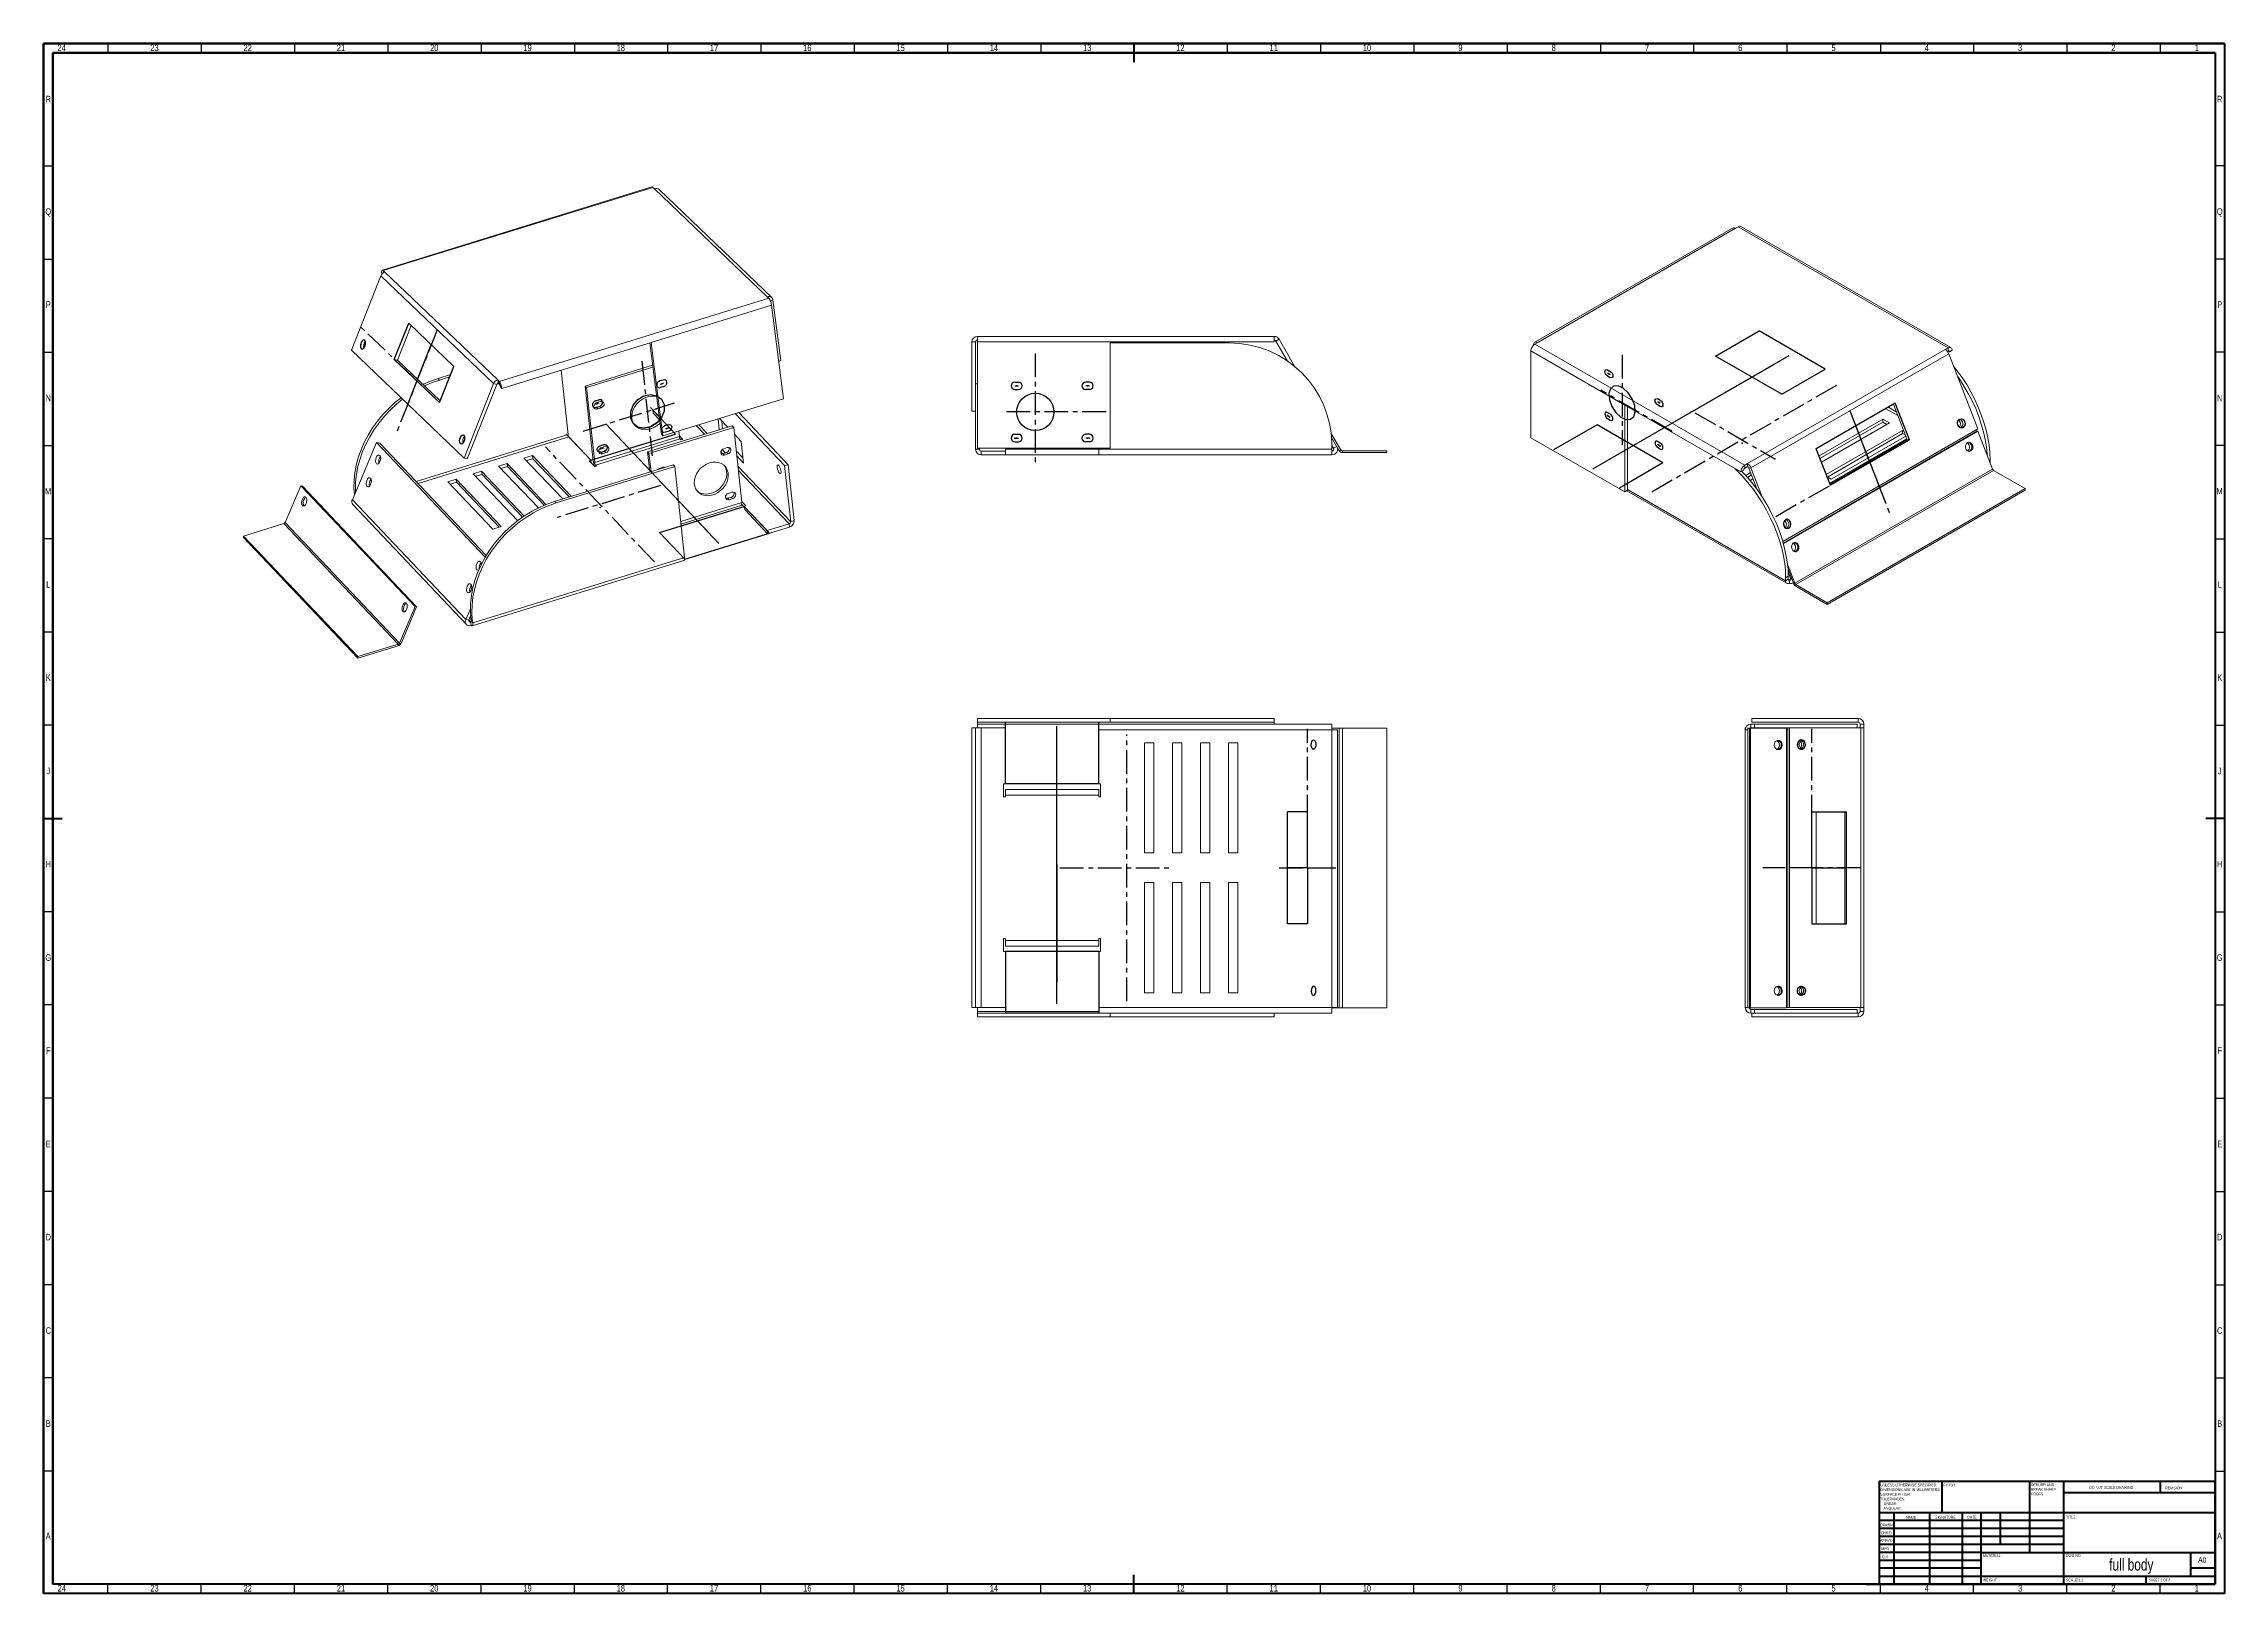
# Model space of a CAD drawing. Header units: millimetres. Extents: x 15 to 1184, y 5 to 836.
import ezdxf

# ---------------------------------------------------------------- set-up
doc = ezdxf.new("R2010")
doc.units = ezdxf.units.MM
doc.header["$PDSIZE"] = -1
doc.linetypes.add('CENTERX2', pattern=[20.32, 12.7, -2.54, 2.54, -2.54])
doc.styles.add('SLDTEXTSTYLE0', font='TXT', dxfattribs={"width": 0.75})
doc.styles.add('SLDTEXTSTYLE1', font='TXT', dxfattribs={"width": 0.686449})
doc.styles.add('SLDTEXTSTYLE2', font='TXT', dxfattribs={"width": 0.6875})

msp = doc.modelspace()

# ---------------------------------------------------------------- texts
at = {"color": 7, "linetype": 'Continuous', "lineweight": 0}
for s, insert, char_height, attachment_point, style in [('24', (24.7, 835.5), 3.5, 2, 'SLDTEXTSTYLE0'), ('23', (74.4, 835.5), 3.5, 2, 'SLDTEXTSTYLE0'), ('22', (124.4, 835.5), 3.5, 2, 'SLDTEXTSTYLE0'), ('21', (174.4, 835.5), 3.5, 2, 'SLDTEXTSTYLE0'), ('20', (224.4, 835.5), 3.5, 2, 'SLDTEXTSTYLE0'), ('19', (274.4, 835.5), 3.5, 2, 'SLDTEXTSTYLE0'), ('18', (324.4, 835.5), 3.5, 2, 'SLDTEXTSTYLE0'), ('17', (374.4, 835.5), 3.5, 2, 'SLDTEXTSTYLE0'), ('16', (424.4, 835.5), 3.5, 2, 'SLDTEXTSTYLE0'), ('15', (474.4, 835.5), 3.5, 2, 'SLDTEXTSTYLE0'), ('14', (524.4, 835.5), 3.5, 2, 'SLDTEXTSTYLE0'), ('13', (574.4, 835.5), 3.5, 2, 'SLDTEXTSTYLE0'), ('12', (624.4, 835.5), 3.5, 2, 'SLDTEXTSTYLE0'), ('11', (674.4, 835.5), 3.5, 2, 'SLDTEXTSTYLE0'), ('10', (724.4, 835.5), 3.5, 2, 'SLDTEXTSTYLE0'), ('9', (774.5, 835.5), 3.5, 2, 'SLDTEXTSTYLE0'), ('8', (824.5, 835.5), 3.5, 2, 'SLDTEXTSTYLE0'), ('7', (874.5, 835.5), 3.5, 2, 'SLDTEXTSTYLE0'), ('6', (924.5, 835.5), 3.5, 2, 'SLDTEXTSTYLE0'), ('5', (974.5, 835.5), 3.5, 2, 'SLDTEXTSTYLE0'), ('4', (1024.5, 835.5), 3.5, 2, 'SLDTEXTSTYLE0'), ('3', (1074.5, 835.5), 3.5, 2, 'SLDTEXTSTYLE0'), ('2', (1124.5, 835.5), 3.5, 2, 'SLDTEXTSTYLE0'), ('1', (1169.2, 835.5), 3.5, 2, 'SLDTEXTSTYLE0'), ('R', (17.5, 808), 3.5, 2, 'SLDTEXTSTYLE0'), ('R', (1181.5, 808), 3.5, 2, 'SLDTEXTSTYLE0'), ('Q', (17.5, 747.7), 3.5, 2, 'SLDTEXTSTYLE0'), ('Q', (1181.5, 747.7), 3.5, 2, 'SLDTEXTSTYLE0'), ('P', (17.5, 697.8), 3.5, 2, 'SLDTEXTSTYLE0'), ('P', (1181.5, 697.8), 3.5, 2, 'SLDTEXTSTYLE0'), ('N', (17.5, 647.7), 3.5, 2, 'SLDTEXTSTYLE0'), ('N', (1181.5, 647.7), 3.5, 2, 'SLDTEXTSTYLE0'), ('M', (17.4, 597.8), 3.5, 2, 'SLDTEXTSTYLE0'), ('M', (1181.4, 597.8), 3.5, 2, 'SLDTEXTSTYLE0'), ('L', (17.5, 547.7), 3.5, 2, 'SLDTEXTSTYLE0'), ('L', (1181.5, 547.7), 3.5, 2, 'SLDTEXTSTYLE0'), ('K', (17.5, 497.8), 3.5, 2, 'SLDTEXTSTYLE0'), ('K', (1181.5, 497.8), 3.5, 2, 'SLDTEXTSTYLE0'), ('J', (17.5, 447.7), 3.5, 2, 'SLDTEXTSTYLE0'), ('J', (1181.5, 447.7), 3.5, 2, 'SLDTEXTSTYLE0'), ('H', (17.5, 397.8), 3.5, 2, 'SLDTEXTSTYLE0'), ('H', (1181.5, 397.8), 3.5, 2, 'SLDTEXTSTYLE0'), ('G', (17.5, 347.7), 3.5, 2, 'SLDTEXTSTYLE0'), ('G', (1181.5, 347.7), 3.5, 2, 'SLDTEXTSTYLE0'), ('F', (17.5, 297.8), 3.5, 2, 'SLDTEXTSTYLE0'), ('F', (1181.5, 297.8), 3.5, 2, 'SLDTEXTSTYLE0'), ('E', (17.5, 247.7), 3.5, 2, 'SLDTEXTSTYLE0'), ('E', (1181.5, 247.7), 3.5, 2, 'SLDTEXTSTYLE0'), ('D', (17.5, 197.8), 3.5, 2, 'SLDTEXTSTYLE0'), ('D', (1181.5, 197.8), 3.5, 2, 'SLDTEXTSTYLE0'), ('C', (17.5, 147.7), 3.5, 2, 'SLDTEXTSTYLE0'), ('C', (1181.5, 147.7), 3.5, 2, 'SLDTEXTSTYLE0'), ('B', (17.5, 97.8), 3.5, 2, 'SLDTEXTSTYLE0'), ('B', (1181.5, 97.8), 3.5, 2, 'SLDTEXTSTYLE0'), ('FINISH:', (1033.4, 63.9), 1.5, 1, 'SLDTEXTSTYLE0'), ('DO NOT SCALE DRAWING', (1111.6, 62.5), 1.5, 1, 'SLDTEXTSTYLE0'), ('REVISION', (1152.3, 62.3), 1.5, 1, 'SLDTEXTSTYLE0'), ('A', (17.4, 37.5), 3.5, 2, 'SLDTEXTSTYLE0'), ('DRAWN', (999.6, 42.4), 1.5, 1, 'SLDTEXTSTYLE1'), ("CHK'D", (999.9, 38.2), 1.5, 1, 'SLDTEXTSTYLE0'), ('NAME', (1013.3, 46.5), 1.5, 1, 'SLDTEXTSTYLE0'), ('SIGNATURE', (1029, 46.6), 1.5, 1, 'SLDTEXTSTYLE0'), ('DATE', (1046.2, 46.6), 1.5, 1, 'SLDTEXTSTYLE0'), ('TITLE:', (1099.1, 46.6), 1.5, 1, 'SLDTEXTSTYLE0'), ('A', (1181.4, 37.5), 3.5, 2, 'SLDTEXTSTYLE0'), ("APPV'D", (999.4, 34.1), 1.5, 1, 'SLDTEXTSTYLE0'), ('MFG', (1000.1, 29.7), 1.5, 1, 'SLDTEXTSTYLE0'), ('Q.A', (1000.5, 25.5), 1.5, 1, 'SLDTEXTSTYLE0'), ('MATERIAL:', (1054.6, 26), 1.5, 1, 'SLDTEXTSTYLE0'), ('DWG NO.', (1099, 26), 1.5, 1, 'SLDTEXTSTYLE0'), ('full body', (1134.1, 23.6), 6.35, 2, 'SLDTEXTSTYLE0'), ('A0', (1169.9, 24.4), 2.91, 1, 'SLDTEXTSTYLE0'), ('WEIGHT:', (1054.6, 12.9), 1.5, 1, 'SLDTEXTSTYLE0'), ('SCALE:1:1', (1099.1, 12.9), 1.5, 1, 'SLDTEXTSTYLE0'), ('SHEET 1 OF 4', (1143.5, 12.9), 1.5, 1, 'SLDTEXTSTYLE2'), ('24', (24.7, 9.5), 3.5, 2, 'SLDTEXTSTYLE0'), ('23', (74.4, 9.5), 3.5, 2, 'SLDTEXTSTYLE0'), ('22', (124.4, 9.5), 3.5, 2, 'SLDTEXTSTYLE0'), ('21', (174.4, 9.5), 3.5, 2, 'SLDTEXTSTYLE0'), ('20', (224.4, 9.5), 3.5, 2, 'SLDTEXTSTYLE0'), ('19', (274.4, 9.5), 3.5, 2, 'SLDTEXTSTYLE0'), ('18', (324.4, 9.5), 3.5, 2, 'SLDTEXTSTYLE0'), ('17', (374.4, 9.5), 3.5, 2, 'SLDTEXTSTYLE0'), ('16', (424.4, 9.5), 3.5, 2, 'SLDTEXTSTYLE0'), ('15', (474.4, 9.5), 3.5, 2, 'SLDTEXTSTYLE0'), ('14', (524.4, 9.5), 3.5, 2, 'SLDTEXTSTYLE0'), ('13', (574.4, 9.5), 3.5, 2, 'SLDTEXTSTYLE0'), ('12', (624.4, 9.5), 3.5, 2, 'SLDTEXTSTYLE0'), ('11', (674.4, 9.5), 3.5, 2, 'SLDTEXTSTYLE0'), ('10', (724.4, 9.5), 3.5, 2, 'SLDTEXTSTYLE0'), ('9', (774.5, 9.5), 3.5, 2, 'SLDTEXTSTYLE0'), ('8', (824.5, 9.5), 3.5, 2, 'SLDTEXTSTYLE0'), ('7', (874.5, 9.5), 3.5, 2, 'SLDTEXTSTYLE0'), ('6', (924.5, 9.5), 3.5, 2, 'SLDTEXTSTYLE0'), ('5', (974.5, 9.5), 3.5, 2, 'SLDTEXTSTYLE0'), ('4', (1024.5, 9.5), 3.5, 2, 'SLDTEXTSTYLE0'), ('3', (1074.5, 9.5), 3.5, 2, 'SLDTEXTSTYLE0'), ('2', (1124.5, 9.5), 3.5, 2, 'SLDTEXTSTYLE0'), ('1', (1169.2, 9.5), 3.5, 2, 'SLDTEXTSTYLE0')]:
    msp.add_mtext(s, dxfattribs=dict(at, insert=insert, char_height=char_height, attachment_point=attachment_point, style=style))

# ---------------------------------------------------------------- blocks, each defined once
blk = doc.blocks.new('SW_NOTE_0')
at = {"color": 0, "linetype": 'Continuous', "lineweight": 0, "char_height": 1.5, "attachment_point": 1, "style": 'SLDTEXTSTYLE0'}
for s, insert in [('UNLESS OTHERWISE SPECIFIED:', (0, 1.9)), ('TOLERANCES:', (0, -5.6)), ('DIMENSIONS ARE IN MILLIMETERS', (0, -0.6)), ('SURFACE FINISH:', (0, -3.1)), ('ANGULAR:', (1.7, -10.6)), ('LINEAR:', (1.7, -8.1))]:
    blk.add_mtext(s, dxfattribs=dict(at, insert=insert))
blk = doc.blocks.new('SW_NOTE_1')
at = {"color": 0, "linetype": 'Continuous', "lineweight": 0, "char_height": 1.5, "attachment_point": 1, "style": 'SLDTEXTSTYLE0'}
for s, insert in [('DEBURR AND', (0, 1.9)), ('BREAK SHARP', (0, -0.6)), ('EDGES', (0, -3.1))]:
    blk.add_mtext(s, dxfattribs=dict(at, insert=insert))

# ---------------------------------------------------------------- linework, layer by layer
at = {"color": 7, "linetype": 'Continuous', "lineweight": 60}
for p, q in [((15, 836), (1184, 836)), ((15, 5), (15, 836)), ((15, 836), (15, 5)), ((1184, 836), (15, 836)), ((20, 831), (1179, 831)), ((20, 10), (20, 831)), ((20, 831), (20, 10)), ((1179, 831), (20, 831)), ((599.5, 836), (599.5, 826)), ((599.5, 836), (599.5, 826)), ((1179, 831), (1179, 10)), ((1184, 836), (1184, 5)), ((15, 420.5), (25, 420.5)), ((15, 420.5), (25, 420.5)), ((1184, 420.5), (1174, 420.5)), ((1179, 10), (1179, 65.2)), ((1179, 65.2), (1179, 10)), ((599.5, 5), (599.5, 15)), ((1184, 5), (15, 5)), ((1179, 10), (20, 10)), ((991.8, 10), (1179, 10))]:
    msp.add_line(p, q, dxfattribs=at)
at = {"color": 7, "linetype": 'Continuous', "lineweight": 30}
for p, q in [((49.5, 836), (49.5, 831)), ((99.5, 836), (99.5, 831)), ((149.5, 836), (149.5, 831)), ((199.5, 836), (199.5, 831)), ((249.5, 836), (249.5, 831)), ((299.5, 836), (299.5, 831)), ((349.5, 836), (349.5, 831)), ((399.5, 836), (399.5, 831)), ((449.5, 836), (449.5, 831)), ((499.5, 836), (499.5, 831)), ((549.5, 836), (549.5, 831)), ((649.5, 836), (649.5, 831)), ((699.5, 836), (699.5, 831)), ((749.5, 836), (749.5, 831)), ((799.5, 836), (799.5, 831)), ((849.5, 836), (849.5, 831)), ((899.5, 836), (899.5, 831)), ((949.5, 836), (949.5, 831)), ((999.6, 836), (999.6, 831)), ((1049.5, 836), (1049.5, 831)), ((1099.5, 836), (1099.5, 831)), ((1149.5, 836), (1149.5, 831)), ((15, 770.5), (20, 770.5)), ((1184, 770.5), (1179, 770.5)), ((15, 720.5), (20, 720.5)), ((1184, 720.5), (1179, 720.5)), ((15, 670.5), (20, 670.5)), ((1184, 670.5), (1179, 670.5)), ((15, 620.5), (20, 620.5)), ((1184, 620.5), (1179, 620.5)), ((20, 570.5), (15, 570.5)), ((1179, 570.5), (1184, 570.5)), ((20, 520.5), (15, 520.5)), ((1179, 520.5), (1184, 520.5)), ((20, 470.5), (15, 470.5)), ((1179, 470.5), (1184, 470.5)), ((20, 370.5), (15, 370.5)), ((1179, 370.5), (1184, 370.5)), ((20, 320.5), (15, 320.5)), ((1179, 320.5), (1184, 320.5)), ((20, 270.5), (15, 270.5)), ((1179, 270.5), (1184, 270.5)), ((20, 220.5), (15, 220.5)), ((1179, 220.5), (1184, 220.5)), ((20, 170.5), (15, 170.5)), ((1179, 170.5), (1184, 170.5)), ((20, 120.5), (15, 120.5)), ((1179, 120.5), (1184, 120.5)), ((20, 70.5), (15, 70.5)), ((1179, 70.5), (1184, 70.5)), ((49.5, 5), (49.5, 10)), ((99.5, 5), (99.5, 10)), ((149.5, 5), (149.5, 10)), ((199.5, 5), (199.5, 10)), ((249.5, 5), (249.5, 10)), ((299.5, 5), (299.5, 10)), ((349.5, 5), (349.5, 10)), ((399.5, 5), (399.5, 10)), ((449.5, 5), (449.5, 10)), ((499.5, 5), (499.5, 10)), ((549.5, 5), (549.5, 10)), ((649.5, 5), (649.5, 10)), ((699.5, 5), (699.5, 10)), ((749.5, 5), (749.5, 10)), ((799.5, 5), (799.5, 10)), ((849.5, 5), (849.5, 10)), ((899.5, 5), (899.5, 10)), ((949.5, 5), (949.5, 10)), ((999.6, 5), (999.6, 10)), ((1049.5, 5), (1049.5, 10)), ((1099.5, 5), (1099.5, 10)), ((1149.5, 5), (1149.5, 10))]:
    msp.add_line(p, q, dxfattribs=at)
at = {"color": 7, "linetype": 'Continuous', "lineweight": 15}
for p, q in [((341.1, 759.2), (196.6, 714.5)), ((341.6, 758.9), (197.1, 714.3)), ((341.6, 758.9), (342.5, 758.2)), ((402.9, 700.3), (342.5, 758.2)), ((405.3, 699.8), (344.9, 757.7)), ((920.4, 737.1), (814.4, 675.9)), ((921.9, 737), (815.9, 675.7)), ((923.3, 737.8), (921.9, 737)), ((1035.9, 672.8), (923.3, 737.8)), ((1037.4, 673), (924.8, 737.9)), ((197.1, 714.3), (197.9, 713.5)), ((197.9, 713.5), (258.4, 655.7)), ((180, 671.6), (195.7, 711.5)), ((256.2, 653.7), (195.7, 711.5)), ((196.5, 712.6), (196.3, 712.8)), ((259.2, 654.9), (403.7, 699.5)), ((405.2, 695.7), (340.6, 675.8)), ((403.7, 699.5), (402.9, 700.3)), ((405.2, 695.7), (411.7, 645.6)), ((410.1, 666), (405.9, 698.5)), ((203, 666.7), (210.7, 686.1)), ((204.7, 666.3), (212, 684.8)), ((234.9, 662.9), (210.7, 686.1)), ((515.6, 676), (515.6, 679)), ((515.6, 679), (674.7, 679)), ((674.7, 679), (674.7, 676)), ((240.4, 613.7), (180, 671.6)), ((227.2, 643.6), (203, 666.7)), ((204.7, 666.3), (203, 666.7)), ((227.6, 644.5), (204.7, 666.3)), ((260.7, 651.1), (340.6, 675.8)), ((346.2, 626.5), (339.9, 675.6)), ((340.6, 675.8), (347, 625.7)), ((514.6, 676), (512.6, 676)), ((512.6, 676), (512.6, 639)), ((514.6, 676), (514.6, 639)), ((515.6, 619), (515.6, 676)), ((586.8, 676), (515.6, 676)), ((586.8, 676), (586.8, 619)), ((674.7, 676), (586.8, 676)), ((586.8, 675.5), (650.6, 675.5)), ((675.5, 676.5), (677.3, 677.5)), ((681.7, 665.8), (675.5, 676.5)), ((685.8, 662.7), (677.3, 677.5)), ((862.7, 642.2), (812.3, 671.2)), ((812.3, 624.7), (812.3, 671.2)), ((813.7, 674.5), (813.7, 674.4)), ((814.4, 674.9), (815.9, 675.7)), ((814.4, 674.9), (927, 610)), ((928.4, 610.8), (1034.4, 672)), ((1036.3, 669.7), (930.2, 608.5)), ((1035.9, 672.8), (1034.4, 672)), ((1035.9, 671.2), (1035.5, 671)), ((1035.9, 671.2), (1035.9, 672.8)), ((1035.9, 671.2), (1036.6, 670.8)), ((1036.3, 669.7), (1051.9, 629.4)), ((1036.6, 670.8), (1038, 671.6)), ((233.1, 658.5), (226.5, 656.5)), ((226.5, 656.5), (227.3, 655.6)), ((227.2, 643.6), (234.9, 662.9)), ((232.6, 657.3), (227.3, 655.6)), ((259.2, 654.9), (258.4, 655.7)), ((258.6, 653.9), (258.4, 655.7)), ((259.4, 653.2), (259.2, 654.9)), ((296.1, 626.4), (292.4, 660.9)), ((341.4, 663.6), (305.3, 652.4)), ((341.6, 662.5), (306.1, 651.6)), ((410.1, 666), (409.1, 665.7)), ((256.2, 653.7), (240.4, 613.7)), ((257.9, 653.3), (242.1, 613.4)), ((257.9, 653.3), (256.2, 653.7)), ((259.4, 653.2), (258.6, 653.9)), ((259.9, 651.9), (260.7, 651.1)), ((305.3, 652.4), (306.1, 651.6)), ((305.3, 652.4), (309.6, 612.1)), ((306.1, 651.6), (310.4, 611.3)), ((311.6, 643.5), (313.4, 644.1)), ((411.7, 645.6), (347, 625.7)), ((514.6, 653.5), (514.6, 618.5)), ((514.6, 653.5), (515.6, 653.5)), ((1007.6, 643.2), (965.2, 618.7)), ((1015.2, 623.6), (1007.6, 643.2)), ((313, 641.5), (311.2, 641)), ((312, 640.1), (311.2, 641)), ((313.8, 640.7), (312, 640.1)), ((313.8, 640.7), (313, 641.5)), ((341.6, 639.5), (344.4, 640.4)), ((345, 635.9), (341.6, 639.5)), ((341.8, 637.8), (341.6, 639.5)), ((345.2, 634.2), (341.8, 637.8)), ((377.2, 629), (376.6, 634.8)), ((377.3, 635), (381.8, 630.4)), ((379, 629.5), (378.6, 633.7)), ((412.2, 609.7), (385.7, 637.6)), ((414.1, 610.2), (387.6, 638.2)), ((512.6, 639), (514.6, 639)), ((924.8, 606.3), (862.7, 642.2)), ((862.7, 642.2), (862.7, 595.6)), ((864.1, 641.4), (864.1, 596.5)), ((966.7, 614.9), (1000.9, 634.7)), ((967.2, 613.6), (1000.9, 633)), ((1004.4, 632.6), (968, 611.6)), ((1000.9, 634.7), (1004.4, 632.6)), ((1000.9, 634.7), (1000.9, 633)), ((1000.9, 633), (1003, 631.8)), ((1014, 623.5), (1006.6, 642.6)), ((180.5, 591.4), (193.5, 622.2)), ((193.5, 622.2), (251.7, 560.7)), ((193.5, 622.2), (195.2, 621.8)), ((195.2, 621.8), (252.3, 561.5)), ((308.4, 612.6), (296.6, 625.1)), ((355.8, 625.3), (310.4, 611.3)), ((310.9, 610), (356.3, 624)), ((314.2, 619.5), (316, 620.1)), ((338.7, 617.1), (384.1, 631.1)), ((339.5, 616.2), (385, 630.2)), ((347, 625.7), (346.2, 626.5)), ((355.8, 625.3), (355.5, 628.3)), ((357.6, 623.8), (355.7, 625.8)), ((356.3, 624), (356.7, 623.6)), ((356.7, 623.6), (357.6, 623.8)), ((385, 630.2), (384.1, 631.1)), ((385, 630.2), (389.3, 589.9)), ((385.3, 626.6), (389, 622.7)), ((389, 622.7), (390.2, 611.1)), ((710.3, 618.2), (705.1, 627.2)), ((709.5, 617.7), (705.4, 624.8)), ((705.6, 620.5), (705.6, 618.5)), ((706.4, 619), (705.6, 620.5)), ((706.4, 619), (708.2, 620)), ((862.7, 595.6), (812.3, 624.7)), ((1051.9, 629.4), (947.3, 569)), ((947.6, 567.9), (1051.9, 628.1)), ((947.6, 568.2), (1051.3, 628.1)), ((970.6, 604.9), (1011.5, 628.5)), ((971.2, 603.6), (1011.5, 626.9)), ((972.4, 600.1), (1013.8, 624)), ((1014, 623.5), (972.6, 599.6)), ((1015.2, 623.6), (972.8, 599.2)), ((1013.2, 625.5), (973.3, 602.4)), ((1011.5, 628.5), (1012.2, 628.1)), ((1011.5, 628.5), (1011.5, 626.9)), ((1011.5, 626.9), (1013, 626)), ((1014, 623.5), (1015.2, 623.6)), ((1050.9, 628.8), (1051.2, 628)), ((1051.9, 628.1), (1051.3, 628.1)), ((1051.9, 628.1), (1059.7, 607.9)), ((240.4, 613.7), (242.1, 613.4)), ((258.9, 609.5), (263.5, 610.9)), ((280.2, 587.1), (258.9, 609.5)), ((260.2, 608.2), (263.6, 609.2)), ((263.5, 610.9), (284.3, 588.9)), ((263.5, 610.9), (263.6, 609.2)), ((263.6, 609.2), (283.3, 588.5)), ((272.5, 613.7), (277.1, 615.1)), ((293.3, 591.9), (272.5, 613.7)), ((273.8, 612.4), (277.3, 613.4)), ((277.1, 615.1), (297.8, 593.3)), ((277.1, 615.1), (277.3, 613.4)), ((277.3, 613.4), (296.7, 592.9)), ((288.9, 590.5), (352.5, 610.1)), ((289.7, 589.7), (353.3, 609.3)), ((308.4, 612.6), (307.5, 612.3)), ((307.5, 612.3), (310.4, 609.3)), ((308.6, 611.2), (308.4, 612.6)), ((310.4, 611.3), (309.6, 612.1)), ((310.4, 609.3), (311.3, 609.5)), ((311.3, 609.5), (310.9, 610)), ((315.6, 617.5), (313.7, 617)), ((314.6, 616.1), (313.7, 617)), ((316.4, 616.7), (314.6, 616.1)), ((316.4, 616.7), (315.6, 617.5)), ((339.5, 616.2), (338.7, 617.1)), ((339.9, 606.3), (338.7, 617.1)), ((340.6, 606.5), (339.5, 616.2)), ((346.9, 608.8), (345.1, 608.2)), ((353.3, 609.3), (352.5, 610.1)), ((353.3, 609.3), (358.5, 560.4)), ((379.2, 616.3), (381, 616.8)), ((380, 615.4), (379.2, 616.3)), ((381.4, 619.4), (379.6, 618.8)), ((380, 615.4), (381.8, 616)), ((381.8, 616), (381, 616.8)), ((382.6, 619.1), (382.3, 619.5)), ((389.9, 613.9), (386.3, 617.7)), ((390.2, 611.1), (386.6, 614.9)), ((414.1, 610.2), (412.2, 609.7)), ((415.5, 579.6), (412.2, 609.7)), ((417.3, 580.2), (414.1, 610.2)), ((516.6, 618.5), (514.6, 618.5)), ((586.8, 619), (515.6, 619)), ((516.6, 619), (516.6, 618.5)), ((517.6, 617.5), (517.6, 615.5)), ((530.6, 617.5), (517.6, 617.5)), ((530.6, 615.5), (517.6, 615.5)), ((530.6, 618.5), (530.6, 619)), ((530.6, 618.5), (580.6, 618.5)), ((530.6, 617.5), (530.6, 618.5)), ((530.6, 615.5), (530.6, 617.5)), ((580.6, 615.5), (530.6, 615.5)), ((580.6, 618.5), (580.6, 619)), ((580.6, 618.5), (705.6, 618.5)), ((580.6, 615.5), (580.6, 618.5)), ((705.6, 615.5), (580.6, 615.5)), ((705.6, 618.5), (705.6, 615.5)), ((710.3, 618.2), (709.5, 617.7)), ((735, 617.7), (711.2, 617.7)), ((711.2, 617.7), (711.2, 616.7)), ((735, 616.7), (711.2, 616.7)), ((735, 616.7), (735, 617.7)), ((927, 610), (928.4, 610.8)), ((927, 608.3), (927, 610)), ((927, 608.3), (928.4, 609.2)), ((928.4, 609.2), (928.4, 610.8)), ((929, 608.4), (930.2, 608.5)), ((933.3, 597.2), (929, 608.4)), ((936.2, 593), (930.2, 608.5)), ((972.8, 599.2), (965.2, 618.7)), ((1047.5, 617.5), (1048.1, 617.6)), ((1058.4, 611.3), (1058.4, 612.9)), ((144.5, 579.3), (152.9, 598.9)), ((152.9, 598.9), (214.1, 534.2)), ((152.9, 598.9), (153.7, 598.7)), ((153.7, 598.7), (214.9, 534)), ((231.7, 601.1), (236.2, 602.5)), ((255.8, 575.7), (231.7, 601.1)), ((233, 599.8), (236.4, 600.8)), ((236.2, 602.5), (260.3, 577.1)), ((236.2, 602.5), (236.4, 600.8)), ((236.4, 600.8), (259.2, 576.7)), ((245.3, 605.3), (249.8, 606.7)), ((269.1, 580.2), (245.3, 605.3)), ((246.6, 604), (250, 605)), ((249.8, 606.7), (272.6, 582.7)), ((249.8, 606.7), (250, 605)), ((250, 605), (271.7, 582.1)), ((864.1, 596.5), (862.7, 595.6)), ((926.3, 607.1), (924.8, 606.3)), ((927.4, 604.5), (929.9, 606)), ((928.4, 603.4), (930.4, 604.6)), ((931.2, 602.6), (929.8, 601.8)), ((1059.7, 607.9), (953.7, 546.6)), ((954.3, 545.9), (1060.3, 607.1)), ((973.3, 602.4), (971, 603.7)), ((1077.2, 597.4), (971.1, 536.1)), ((1077.2, 596.6), (971.1, 535.3)), ((1060.3, 607.1), (1077.2, 597.4)), ((1077.2, 596.6), (1077.2, 597.4)), ((153.8, 588.3), (154.6, 588.1)), ((180.5, 591.4), (241.3, 527.2)), ((180.8, 588.8), (241.6, 524.6)), ((288.9, 590.5), (289.7, 589.7)), ((356.6, 578.4), (388.9, 588.4)), ((381.7, 592.3), (383.5, 592.8)), ((382.5, 591.4), (381.7, 592.3)), ((384, 595.4), (382.2, 594.8)), ((382.5, 591.4), (384.4, 592)), ((384.4, 592), (383.5, 592.8)), ((391.5, 588.1), (389.2, 590.5)), ((390.6, 587.5), (389.3, 588.9)), ((390.6, 587.8), (391.5, 588.1)), ((390.6, 587.8), (402.8, 574.9)), ((390.8, 586.1), (390.6, 587.8)), ((390.8, 586.1), (403, 573.1)), ((863.6, 596.2), (949.4, 546.6)), ((122.1, 571.9), (143.8, 578.6)), ((143.8, 578.6), (205, 513.9)), ((205.8, 514.6), (144.5, 579.3)), ((260.3, 577.1), (255.8, 575.7)), ((414.6, 578.5), (402.8, 574.9)), ((403, 573.1), (402.8, 574.9)), ((414.8, 576.8), (403, 573.1)), ((414.6, 578.5), (414.8, 576.8)), ((415.5, 579.6), (417.3, 580.2)), ((183.4, 507.3), (122.1, 571.9)), ((122.2, 571.1), (122.1, 571.9)), ((183.5, 506.4), (122.2, 571.1)), ((954.3, 563.7), (953.9, 563.5)), ((954.9, 563.8), (954.3, 563.7)), ((244.7, 523.8), (358.2, 558.8)), ((245, 525.4), (358.5, 560.4)), ((950.2, 550.4), (948.8, 549.6)), ((948.8, 549.6), (948.8, 548)), ((953.7, 546.6), (949.9, 556.4)), ((953.1, 546.6), (950.1, 554.3)), ((951.5, 549.2), (950.2, 552.8)), ((950.2, 550.4), (950.2, 548.8)), ((950.2, 548.8), (948.8, 548)), ((950.9, 548.4), (950.9, 546.7)), ((952.4, 546.6), (952.9, 546.9)), ((953.7, 546.6), (953.1, 546.6)), ((971.1, 536.1), (954.3, 545.9)), ((954.3, 545.9), (954.3, 545.1)), ((971.1, 535.3), (954.3, 545.1)), ((214.1, 534.2), (205.8, 514.6)), ((214.9, 534), (206.6, 514.4)), ((208.4, 531.3), (207.6, 531.5)), ((214.1, 534.2), (214.9, 534)), ((243.8, 533), (241.3, 527.2)), ((243, 526.8), (241.3, 527.2)), ((243.9, 529.1), (243, 526.8)), ((244.8, 527.1), (244, 527.9)), ((244.2, 526.2), (244, 527.9)), ((244.2, 526.2), (245, 525.4)), ((245, 525.4), (244.8, 527.1)), ((971.1, 535.3), (971.1, 536.1)), ((205.8, 514.6), (206.6, 514.4)), ((243.9, 525.8), (244.1, 524.1)), ((205, 513.9), (183.4, 507.3)), ((183.5, 506.4), (183.4, 507.3)), ((205.1, 513.1), (183.5, 506.4)), ((205, 513.9), (205.1, 513.1)), ((512.6, 469.1), (512.6, 319.1)), ((512.6, 469.1), (514.6, 469.1)), ((514.6, 319.1), (514.6, 469.1)), ((514.6, 469.1), (517.6, 469.1)), ((586.8, 474.1), (515.6, 474.1)), ((515.6, 474.1), (515.6, 472.1)), ((586.8, 472.1), (515.6, 472.1)), ((515.6, 472.1), (515.6, 471.1)), ((515.6, 471.1), (515.6, 469.1)), ((517.6, 469.1), (517.6, 319.1)), ((530.6, 469.1), (517.6, 469.1)), ((530.6, 439.1), (530.6, 469.1)), ((580.6, 471.1), (705.6, 471.1)), ((580.6, 468.1), (580.6, 471.1)), ((705.6, 468.1), (580.6, 468.1)), ((580.6, 439.1), (580.6, 468.1)), ((586.8, 472.1), (586.8, 474.1)), ((674.7, 474.1), (586.8, 474.1)), ((674.7, 472.1), (586.8, 472.1)), ((674.7, 472.1), (674.7, 474.1)), ((674.7, 471.1), (674.7, 472.1)), ((705.6, 471.1), (705.6, 468.1)), ((709.5, 469), (705.6, 469)), ((705.6, 319.1), (705.6, 468.1)), ((705.6, 468.1), (708.6, 468.1)), ((708.6, 319.1), (708.6, 468.1)), ((709.5, 469), (711.2, 469)), ((709.5, 319), (709.5, 469)), ((735, 469), (711.2, 469)), ((711.2, 319), (711.2, 469)), ((735, 319), (735, 469)), ((927.2, 469.1), (927.4, 469.1)), ((927.2, 468.1), (927.2, 469.1)), ((927.2, 468.1), (928.5, 468.1)), ((927.2, 319.1), (927.2, 468.1)), ((928.5, 319), (928.5, 469)), ((928.5, 469), (929.5, 469)), ((929.5, 319), (929.5, 469)), ((930, 469), (929.5, 469)), ((930, 319), (930, 469)), ((930, 469), (949.2, 469)), ((930.2, 469.1), (930.2, 471.1)), ((932.2, 471.1), (930.2, 471.1)), ((932.2, 469.1), (930.2, 469.1)), ((930.7, 472.1), (930.7, 474.1)), ((987.7, 474.1), (930.7, 474.1)), ((987.7, 472.1), (930.7, 472.1)), ((932.2, 469.1), (932.2, 471.1)), ((932.2, 471.1), (987.2, 471.1)), ((974.5, 469.1), (932.2, 469.1)), ((949.2, 469), (949.2, 319)), ((949.2, 468.1), (949.9, 468.1)), ((949.9, 319.1), (949.9, 469.1)), ((950.9, 319.1), (950.9, 469.1)), ((974.5, 469.1), (989.2, 469.1)), ((987.2, 471.1), (987.2, 469.1)), ((987.7, 472.1), (987.7, 474.1)), ((988.7, 471.1), (990.7, 471.1)), ((988.7, 471.1), (988.7, 469.1)), ((989.2, 319.1), (989.2, 469.1)), ((989.2, 469.1), (990.7, 469.1)), ((990.7, 471.1), (990.7, 469.1)), ((990.7, 469.1), (990.7, 319.1)), ((610.2, 461.1), (605.2, 461.1)), ((605.2, 461.1), (605.2, 402.1)), ((610.2, 402.1), (610.2, 461.1)), ((625.2, 461.1), (620.2, 461.1)), ((620.2, 461.1), (620.2, 402.1)), ((625.2, 402.1), (625.2, 461.1)), ((640.2, 461.1), (635.2, 461.1)), ((635.2, 461.1), (635.2, 402.1)), ((640.2, 402.1), (640.2, 461.1)), ((655.2, 461.1), (650.2, 461.1)), ((650.2, 461.1), (650.2, 402.1)), ((655.2, 402.1), (655.2, 461.1)), ((946.5, 459.9), (947, 459.9)), ((956.8, 461.8), (956.4, 461.3)), ((529.6, 439.1), (530.6, 439.1)), ((529.6, 432.1), (529.6, 439.1)), ((530.6, 436.1), (580.6, 436.1)), ((530.6, 433.1), (530.6, 436.1)), ((580.6, 433.1), (530.6, 433.1)), ((530.6, 433.1), (530.6, 432.1)), ((580.6, 439.1), (581.6, 439.1)), ((580.6, 436.1), (580.6, 433.1)), ((580.6, 432.1), (580.6, 433.1)), ((581.6, 439.1), (581.6, 432.1)), ((530.6, 432.1), (529.6, 432.1)), ((581.6, 432.1), (580.6, 432.1)), ((962.9, 424.1), (981.5, 424.1)), ((962.9, 364.1), (962.9, 424.1)), ((965.2, 364.1), (965.2, 424.1)), ((980.5, 364.1), (980.5, 424.1)), ((981.5, 364.1), (981.5, 424.1)), ((605.2, 402.1), (610.2, 402.1)), ((620.2, 402.1), (625.2, 402.1)), ((635.2, 402.1), (640.2, 402.1)), ((650.2, 402.1), (655.2, 402.1)), ((610.2, 386.1), (605.2, 386.1)), ((605.2, 386.1), (605.2, 327.1)), ((610.2, 327.1), (610.2, 386.1)), ((625.2, 386.1), (620.2, 386.1)), ((620.2, 386.1), (620.2, 327.1)), ((625.2, 327.1), (625.2, 386.1)), ((640.2, 386.1), (635.2, 386.1)), ((635.2, 386.1), (635.2, 327.1)), ((640.2, 327.1), (640.2, 386.1)), ((655.2, 386.1), (650.2, 386.1)), ((650.2, 386.1), (650.2, 327.1)), ((655.2, 327.1), (655.2, 386.1)), ((962.9, 364.1), (981.5, 364.1)), ((529.6, 356.1), (530.6, 356.1)), ((529.6, 349.1), (529.6, 356.1)), ((530.6, 356.1), (530.6, 355.1)), ((530.6, 352.1), (530.6, 355.1)), ((530.6, 355.1), (580.6, 355.1)), ((580.6, 352.1), (530.6, 352.1)), ((580.6, 355.1), (580.6, 356.1)), ((580.6, 356.1), (581.6, 356.1)), ((580.6, 355.1), (580.6, 352.1)), ((581.6, 356.1), (581.6, 349.1)), ((530.6, 349.1), (529.6, 349.1)), ((530.6, 349.1), (530.6, 319.1)), ((580.6, 349.1), (580.6, 319.1)), ((581.6, 349.1), (580.6, 349.1)), ((947, 328.1), (946.5, 328.1)), ((512.6, 319.1), (514.6, 319.1)), ((517.6, 319.1), (514.6, 319.1)), ((515.6, 317.1), (515.6, 319.1)), ((515.6, 317.1), (515.6, 316.1)), ((515.6, 316.1), (580.6, 316.1)), ((515.6, 314.1), (515.6, 316.1)), ((517.6, 319.1), (530.6, 319.1)), ((580.6, 319.1), (705.6, 319.1)), ((580.6, 316.1), (580.6, 319.1)), ((705.6, 316.1), (580.6, 316.1)), ((586.8, 314.1), (586.8, 316.1)), ((605.2, 327.1), (610.2, 327.1)), ((620.2, 327.1), (625.2, 327.1)), ((635.2, 327.1), (640.2, 327.1)), ((650.2, 327.1), (655.2, 327.1)), ((674.7, 316.1), (674.7, 314.1)), ((708.6, 319.1), (705.6, 319.1)), ((705.6, 319.1), (705.6, 316.1)), ((705.6, 319), (709.5, 319)), ((711.2, 319), (709.5, 319)), ((711.2, 319), (735, 319)), ((928.5, 319.1), (927.2, 319.1)), ((928.5, 319), (929.5, 319)), ((929.5, 319), (930, 319)), ((949.2, 319), (930, 319)), ((930.2, 318.1), (930.2, 316.1)), ((930.2, 318.1), (932.2, 318.1)), ((930.2, 316.1), (932.2, 316.1)), ((930.7, 314.1), (930.7, 316.1)), ((932.2, 316.1), (932.2, 318.1)), ((932.2, 318.1), (987.2, 318.1)), ((987.2, 316.1), (932.2, 316.1)), ((949.9, 319.1), (949.2, 319.1)), ((950.9, 319.1), (949.9, 319.1)), ((989.2, 319.1), (950.9, 319.1)), ((956.4, 326.9), (956.7, 326.5)), ((987.2, 318.1), (987.2, 316.1)), ((987.2, 316.1), (987.7, 316.1)), ((987.7, 316.1), (987.7, 314.1)), ((988.7, 317.1), (988.7, 319.1)), ((988.7, 317.1), (990.7, 317.1)), ((990.7, 319.1), (989.2, 319.1)), ((990.7, 317.1), (990.7, 319.1)), ((515.6, 314.1), (586.8, 314.1)), ((674.7, 314.1), (586.8, 314.1)), ((987.7, 314.1), (930.7, 314.1))]:
    msp.add_line(p, q, dxfattribs=at)
at = {"color": 8, "linetype": 'Continuous', "lineweight": 15}
for p, q in [((197.3, 713.3), (197.1, 714.3)), ((404.6, 698.1), (405.9, 698.5)), ((813.8, 674.5), (813.7, 674.5)), ((370.7, 626.9), (366.2, 631.6)), ((1002.5, 640.2), (1009, 636.5)), ((1008.1, 638.6), (1003.9, 641.1)), ((296.1, 626.4), (214.7, 601.2)), ((215.7, 600.1), (296.6, 625.1)), ((364.8, 631.2), (369.2, 626.5)), ((310.9, 610), (310.9, 609.4)), ((378, 617.2), (378.9, 616.2)), ((380.4, 616.7), (378.8, 618.4)), ((415.5, 579.6), (387.2, 609.5)), ((1058.4, 612.9), (1057.9, 612.6)), ((387.4, 607.2), (414.6, 578.5)), ((864.1, 596.9), (948.8, 548)), ((356.5, 579.8), (389.3, 589.9)), ((950.9, 548.4), (950.2, 548.8)), ((951.6, 548.8), (950.9, 548.4)), ((951.5, 549.2), (952, 549.3)), ((243.9, 525.8), (242.9, 526.8)), ((244.2, 525.9), (243.9, 525.8)), ((515.6, 471.1), (580.6, 471.1)), ((930.2, 469), (930.2, 469.1)), ((580.6, 317.1), (515.6, 317.1))]:
    msp.add_line(p, q, dxfattribs=at)
at = {"color": 7, "linetype": 'CENTERX2'}
for p, q in [((212.7, 657.5), (185.1, 683.9)), ((226, 682.6), (204.3, 627.7)), ((546.6, 669.9), (546.6, 610.7)), ((861.1, 669.1), (861.1, 620.8)), ((215.1, 655.2), (210.2, 642.7)), ((215.1, 655.2), (212.7, 657.5)), ((335.7, 665.7), (341.2, 615)), ((853.3, 659.4), (854.8, 658.6)), ((304.2, 628.2), (353.2, 643.3)), ((311, 642.7), (312.8, 643.3)), ((347.3, 653.9), (345.5, 653.3)), ((535.6, 652.5), (537.6, 652.5)), ((575.6, 652.5), (573.6, 652.5)), ((887.9, 628), (849.7, 650.1)), ((976, 652.7), (874.9, 594.3)), ((881.6, 643.1), (880.2, 643.9)), ((584.5, 638.5), (530.5, 638.5)), ((853.3, 636.5), (854.8, 635.7)), ((900.2, 638.1), (943.3, 613.2)), ((983.2, 639.1), (1004.7, 583.7)), ((342.4, 558.1), (284, 619.8)), ((349.9, 629.9), (348.1, 629.3)), ((535.6, 624.5), (537.6, 624.5)), ((575.6, 624.5), (573.6, 624.5)), ((881.6, 620.2), (880.2, 621)), ((313.6, 618.7), (315.4, 619.2)), ((989.7, 608.9), (941.3, 581)), ((994, 611.4), (989.7, 608.9)), ((994, 611.4), (998.9, 598.8)), ((345.7, 599), (290.3, 581.9)), ((692.5, 400.2), (692.5, 468.6)), ((962.9, 400.2), (962.9, 468.6)), ((595.6, 322.6), (595.6, 465.6)), ((692.5, 394.1), (692.5, 400.2)), ((962.9, 394.1), (962.9, 400.2)), ((559.8, 394.1), (620.7, 394.1)), ((677.3, 394.1), (707.7, 394.1)), ((692.5, 394.1), (699.4, 394.1)), ((989.2, 394.1), (936.6, 394.1)), ((962.9, 394.1), (950.9, 394.1))]:
    msp.add_line(p, q, dxfattribs=at)
at = {"color": 7, "linetype": 'Continuous'}
for p, q in [((203, 666.7), (210.7, 686.1)), ((234.9, 662.9), (210.7, 686.1)), ((911.3, 668.4), (934.7, 681.9)), ((970, 661.5), (934.7, 681.9)), ((215.1, 655.2), (203, 666.7)), ((215.1, 655.2), (222.8, 674.5)), ((950.5, 668.5), (845.3, 607.8)), ((946.7, 648), (911.3, 668.4)), ((215.1, 655.2), (227.2, 643.6)), ((227.2, 643.6), (234.9, 662.9)), ((347.1, 655.6), (345.3, 655.1)), ((853.3, 661), (854.8, 660.2)), ((853.3, 657.8), (854.8, 657)), ((897.9, 638.2), (942.4, 663.9)), ((946.7, 648), (970, 661.5)), ((310.8, 644.4), (312.6, 645)), ((347.5, 652.2), (345.7, 651.6)), ((535.6, 654.5), (537.6, 654.5)), ((535.6, 650.5), (537.6, 650.5)), ((575.6, 654.5), (573.6, 654.5)), ((575.6, 650.5), (573.6, 650.5)), ((881.6, 644.7), (880.2, 645.5)), ((1007.6, 643.2), (965.2, 618.7)), ((1015.2, 623.6), (1007.6, 643.2)), ((311.2, 641), (313, 641.5)), ((377, 568), (316.3, 632.2)), ((353.8, 626.6), (340.4, 640.8)), ((349.7, 631.6), (347.9, 631)), ((847.7, 631.6), (824.3, 618.2)), ((883, 611.2), (847.7, 631.6)), ((853.3, 638.2), (854.8, 637.4)), ((853.3, 634.9), (854.8, 634.1)), ((881.6, 641.4), (880.2, 642.3)), ((308.4, 612.6), (294.9, 626.8)), ((308.4, 612.6), (353.8, 626.6)), ((313.4, 620.4), (315.2, 621)), ((350.1, 628.2), (348.3, 627.6)), ((535.6, 626.5), (537.6, 626.5)), ((535.6, 622.5), (537.6, 622.5)), ((575.6, 626.5), (573.6, 626.5)), ((575.6, 622.5), (573.6, 622.5)), ((881.6, 621.8), (880.2, 622.7)), ((994, 611.4), (986.4, 631)), ((994, 611.4), (1015.2, 623.6)), ((313.7, 617), (315.6, 617.5)), ((883, 611.2), (859.7, 597.7)), ((881.6, 618.6), (880.2, 619.4)), ((972.8, 599.2), (965.2, 618.7)), ((994, 611.4), (972.8, 599.2)), ((346.6, 600.1), (372.3, 573)), ((345.2, 573.8), (390.6, 587.8)), ((390.6, 587.8), (404.1, 573.5)), ((345.2, 573.8), (358.7, 559.5)), ((358.7, 559.5), (404.1, 573.5)), ((530.6, 439.1), (530.6, 472.1)), ((558.1, 321.2), (558.1, 470)), ((580.6, 439.1), (580.6, 472.1)), ((580.6, 439.1), (530.6, 439.1)), ((681.7, 364.1), (681.7, 424.1)), ((692.5, 424.1), (681.7, 424.1)), ((692.5, 394.1), (692.5, 424.1)), ((962.9, 394.1), (962.9, 424.1)), ((962.9, 424.1), (981.5, 424.1)), ((981.5, 364.1), (981.5, 424.1)), ((558.1, 395.6), (558.1, 332.6)), ((692.5, 394.1), (681.7, 394.1)), ((692.5, 394.1), (692.5, 364.1)), ((962.9, 394.1), (981.5, 394.1)), ((962.9, 394.1), (962.9, 364.1)), ((692.5, 364.1), (681.7, 364.1)), ((962.9, 364.1), (981.5, 364.1)), ((580.6, 349.1), (530.6, 349.1)), ((530.6, 349.1), (530.6, 316.1)), ((580.6, 349.1), (580.6, 316.1)), ((580.6, 316.1), (530.6, 316.1))]:
    msp.add_line(p, q, dxfattribs=at)
at = {"color": 7, "linetype": 'Continuous', "lineweight": 40}
for p, q in [((999, 65.2), (1179, 65.2)), ((999, 65.2), (999, 10)), ((1032.8, 48.2), (1032.8, 65.2)), ((1079.6, 65.2), (1079.6, 27)), ((1097.8, 65.2), (1097.8, 10)), ((1179, 58.9), (1097.8, 58.9)), ((1149.8, 58.9), (1149.8, 65.2)), ((1179, 48.2), (999, 48.2)), ((1006.8, 48.2), (1006.8, 10)), ((1026, 48.2), (1026, 10)), ((1043.4, 48.2), (1043.4, 10)), ((1053.6, 10), (1053.6, 48.2)), ((1064, 31.2), (1064, 48.2)), ((1097.8, 44), (999, 44)), ((1097.8, 39.8), (999, 39.8)), ((1097.8, 35.5), (999, 35.5)), ((1097.8, 31.2), (999, 31.2)), ((1053.6, 27), (999, 27)), ((1053.6, 27), (1179, 27)), ((1166, 14.2), (1166, 27)), ((1053.6, 22.7), (999, 22.7)), ((1053.6, 18.5), (999, 18.5)), ((999, 14.2), (1179, 14.2)), ((1142, 10), (1142, 14.2)), ((1179, 18.5), (1166, 18.5))]:
    msp.add_line(p, q, dxfattribs=at)
at = {"color": 7, "linetype": 'Continuous', "lineweight": 15, "flags": 128}
for points in [[(197.1, 714.3), (196.9, 714.5), (196.7, 714.6), (196.5, 714.5), (196.4, 714.4), (196.3, 714.1), (196.2, 713.8), (196.2, 713.3), (196.3, 712.8)], [(187.1, 676.9), (186.6, 677.1), (186.1, 677), (185.6, 676.4), (185.2, 675.6), (184.9, 674.7), (184.9, 673.8), (185, 673), (185.3, 672.4), (185.8, 672.2), (186.3, 672.4), (186.8, 672.9), (187.2, 673.7), (187.5, 674.7), (187.5, 675.6), (187.4, 676.4), (187.1, 676.9)], [(218.3, 653.3), (222.4, 655), (226.5, 656.5)], [(227.3, 655.6), (223.2, 654.2), (219.2, 652.5)], [(1038.8, 663.1), (1040.8, 660.6), (1043.4, 657), (1045.9, 653.2), (1048.1, 649.2), (1050.2, 645.2), (1052.1, 641.1), (1053.7, 636.9), (1055.1, 632.8), (1056.3, 628.7), (1057.2, 624.6), (1057.9, 620.6), (1058.3, 616.7), (1058.4, 612.9)], [(1056.9, 615.2), (1056.9, 615.8), (1056.5, 619.7), (1055.8, 623.8), (1054.9, 627.8), (1053.7, 632), (1052.3, 636.1), (1050.7, 640.3), (1048.8, 644.4), (1046.7, 648.4), (1044.4, 652.3), (1042, 656.2), (1041, 657.6)], [(181.6, 593.9), (181.3, 597.8), (181.4, 601.9), (181.9, 605.9), (182.6, 610), (183.7, 614.1), (185.2, 618.2), (186.9, 622.2), (189, 626.1), (191.3, 629.9), (194, 633.6), (196.9, 637.1), (200, 640.4), (203.3, 643.5), (206.6, 646.1)], [(207.4, 645.3), (204.1, 642.6), (200.8, 639.5), (197.7, 636.2), (194.8, 632.7), (192.2, 629), (189.8, 625.2), (187.8, 621.3), (186, 617.3), (184.6, 613.3), (183.4, 609.2), (182.7, 605.1), (182.2, 601), (182.1, 597), (182.2, 595.5)], [(312, 640.1), (311.3, 640), (310.6, 640.2), (310.2, 640.7), (310, 641.3), (310.1, 642), (310.4, 642.6), (310.9, 643.2), (311.6, 643.5)], [(313.4, 644.1), (314.1, 644.2), (314.8, 644), (315.2, 643.6), (315.4, 642.9), (315.4, 642.2), (315, 641.6), (314.5, 641), (313.8, 640.7)], [(340.3, 629.4), (338.6, 629), (336.9, 628.9), (335.3, 629.2), (333.8, 629.8), (332.6, 630.7), (331.5, 631.8), (330.8, 633.2), (330.4, 634.7), (330.3, 636.4), (330.5, 638.1), (331.1, 639.8), (332, 641.4), (333.1, 643), (334.5, 644.3), (336, 645.4), (337.7, 646.2), (339.4, 646.8), (341.1, 647), (342.8, 646.9), (343.6, 646.7)], [(311.2, 641), (310.5, 640.9), (310, 641)], [(1043.9, 630.1), (1044.5, 630.6), (1044.9, 631.5), (1045, 632.4), (1044.8, 633.4), (1044.3, 634.2), (1043.6, 634.7), (1042.9, 634.8), (1042.1, 634.6), (1041.5, 634.1), (1041.1, 633.2), (1041, 632.3), (1041.2, 631.3), (1041.7, 630.5), (1042.4, 630), (1043.1, 629.9), (1043.9, 630.1)], [(238.5, 621.5), (238.9, 621.3), (239.4, 621.5), (240, 622), (240.4, 622.8), (240.6, 623.8), (240.7, 624.7), (240.6, 625.5), (240.3, 626), (239.8, 626.2), (239.3, 626.1), (238.8, 625.5), (238.4, 624.7), (238.1, 623.8), (238, 622.9), (238.2, 622.1), (238.5, 621.5)], [(316, 620.1), (316.7, 620.2), (317.3, 620), (317.8, 619.5), (318, 618.9), (317.9, 618.2), (317.6, 617.6), (317.1, 617), (316.4, 616.7)], [(1046.3, 622.1), (1047.1, 622.3), (1047.8, 622.2), (1048.5, 621.6), (1049, 620.9), (1049.2, 619.9), (1049.1, 618.9), (1048.7, 618.1), (1048.1, 617.6)], [(1047.5, 617.5), (1048.1, 618.1), (1048.5, 618.9), (1048.6, 619.8), (1048.4, 620.8), (1047.9, 621.6), (1047.2, 622.1), (1046.7, 622.3)], [(195.3, 615.1), (194.8, 615.4), (194.3, 615.3), (193.7, 614.8), (193.3, 614), (193, 613.1), (192.9, 612.1), (193.1, 611.3), (193.4, 610.7), (193.8, 610.5), (194.4, 610.6), (194.9, 611.1), (195.3, 611.9), (195.6, 612.8), (195.7, 613.7), (195.6, 614.6), (195.3, 615.1)], [(314.6, 616.1), (313.8, 616), (313.2, 616.2), (312.8, 616.6), (312.6, 617.3), (312.6, 618), (313, 618.6), (313.5, 619.2), (314.2, 619.5)], [(313.7, 617), (313, 616.9), (312.6, 617)], [(345.1, 608.2), (344.4, 607.8), (344.1, 607.5)], [(348, 608.7), (347.6, 608.8), (346.9, 608.8)], [(372, 611.2), (370.3, 610.5), (368.7, 609.5), (367.2, 608.3), (366, 606.9), (365, 605.3), (364.3, 603.6), (363.9, 601.9), (363.8, 600.2), (364, 598.6), (364.6, 597.1), (365.5, 595.9), (366.6, 594.9), (368, 594.1), (369.6, 593.7), (371.2, 593.6), (373, 593.8), (374.7, 594.3), (376.3, 595.2), (377.9, 596.3), (379.2, 597.6), (380.4, 599.1), (381.2, 600.7), (381.8, 602.4), (382, 604.2), (381.9, 605.8), (381.5, 607.3), (380.8, 608.7), (379.8, 609.9), (378.5, 610.7), (377, 611.3), (375.4, 611.6), (373.7, 611.6), (372, 611.2)], [(365.3, 596.2), (365.8, 595.7), (367.2, 595), (368.7, 594.6), (370.4, 594.4), (372.1, 594.7), (373.9, 595.2), (375.5, 596), (377.1, 597.1), (378.4, 598.5), (379.5, 600), (380.4, 601.6), (381, 603.3), (381.2, 605), (381.1, 606.7), (380.7, 608.2), (380, 609.6), (379.7, 609.9)], [(379.6, 618.8), (378.9, 618.5), (378.4, 617.9), (378, 617.3), (378, 616.6), (378.2, 616), (378.6, 615.5), (379.3, 615.3), (380, 615.4)], [(378, 616.3), (378.4, 616.2), (379.2, 616.3)], [(381.8, 616), (382.5, 616.3), (383, 616.9), (383.4, 617.6), (383.4, 618.3), (383.2, 618.9), (382.8, 619.3), (382.1, 619.5), (381.4, 619.4)], [(409.9, 605.4), (409.5, 605.6), (409.1, 606.1), (408.7, 606.9), (408.4, 607.8), (408.2, 608.7), (408.2, 609.5), (408.3, 610), (408.6, 610.2)], [(948.8, 549.6), (948.7, 553.4), (948.3, 557.3), (947.6, 561.3), (946.7, 565.4), (945.5, 569.5), (944.1, 573.7), (942.5, 577.8), (940.6, 581.9), (938.5, 585.9), (936.2, 589.9), (933.8, 593.7), (931.2, 597.4), (928.4, 600.9), (925.5, 604.2), (922.5, 607.2), (921.5, 608.2)], [(190.2, 603), (189.8, 603.2), (189.2, 603.1), (188.7, 602.6), (188.3, 601.8), (188, 600.9), (187.9, 600), (188, 599.1), (188.3, 598.6), (188.8, 598.3), (189.3, 598.4), (189.9, 598.9), (190.3, 599.7), (190.6, 600.6), (190.7, 601.6), (190.5, 602.4), (190.2, 603)], [(925.4, 606.6), (926.9, 605), (929.8, 601.7), (932.6, 598.2), (935.2, 594.5), (937.7, 590.7), (939.9, 586.8), (942, 582.7), (943.9, 578.6), (945.5, 574.5), (946.9, 570.3), (948.1, 566.2), (949, 562.1), (949.7, 558.1), (950.1, 554.2), (950.2, 550.4)], [(153.8, 588.3), (153.5, 588.9), (153.3, 589.7), (153.4, 590.7), (153.7, 591.6), (154.1, 592.4), (154.6, 592.9), (155.2, 593), (155.6, 592.7)], [(154.6, 588.1), (154.3, 588.7), (154.2, 589.6), (154.2, 590.5), (154.5, 591.4), (155, 592.2), (155.5, 592.7), (155.6, 592.8)], [(244, 527.9), (243.8, 531.9), (243.9, 535.9), (244.3, 540), (245.1, 544.1), (246.2, 548.2), (247.6, 552.2), (249.4, 556.2), (251.5, 560.2), (253.8, 564), (256.4, 567.6), (259.3, 571.1), (262.4, 574.4), (265.8, 577.5), (269.3, 580.4), (273, 583), (276.8, 585.3), (280.8, 587.3), (284.8, 589.1), (288.9, 590.5)], [(289.7, 589.7), (285.6, 588.2), (281.6, 586.5), (277.6, 584.4), (273.8, 582.1), (270.1, 579.5), (266.6, 576.6), (263.2, 573.5), (260.1, 570.2), (257.2, 566.7), (254.6, 563.1), (252.3, 559.3), (250.2, 555.4), (248.5, 551.4), (247, 547.3), (245.9, 543.2), (245.1, 539.1), (244.7, 535), (244.6, 531), (244.8, 527.1)], [(382.2, 594.8), (381.5, 594.5), (380.9, 593.9), (380.6, 593.3), (380.5, 592.6), (380.8, 591.9), (381.2, 591.5), (381.8, 591.3), (382.5, 591.4)], [(380.6, 592.3), (381, 592.2), (381.7, 592.3)], [(384.4, 592), (385, 592.3), (385.6, 592.9), (385.9, 593.5), (386, 594.2), (385.8, 594.9), (385.3, 595.3), (384.7, 595.5), (384, 595.4)], [(389.3, 589.9), (389.3, 589.5), (389.3, 589), (389.2, 588.7), (389.1, 588.5), (389, 588.4), (388.9, 588.4)], [(948.8, 580.7), (948.2, 580.2), (947.8, 579.4), (947.7, 578.4), (947.9, 577.4), (948.4, 576.7), (949, 576.1), (949.8, 576), (950.5, 576.2), (951.1, 576.8), (951.5, 577.6), (951.6, 578.5), (951.4, 579.5), (950.9, 580.3), (950.3, 580.8), (949.5, 581), (948.8, 580.7)], [(954.9, 563.8), (954.2, 563.5), (953.4, 563.7), (952.7, 564.2), (952.3, 565), (952, 566), (952.1, 566.9), (952.5, 567.7), (953.1, 568.3)], [(249.1, 558.2), (248.7, 558.5), (248.1, 558.3), (247.6, 557.9), (247.2, 557.1), (246.9, 556.2), (246.8, 555.2), (246.9, 554.4), (247.3, 553.8), (247.7, 553.6), (248.2, 553.7)], [(358.5, 560.4), (358.6, 559.9), (358.6, 559.5), (358.5, 559.2), (358.4, 559), (358.2, 558.8), (358.2, 558.8)], [(244, 546.2), (243.6, 546.4), (243, 546.3), (242.5, 545.8), (242.1, 545), (241.8, 544.1), (241.7, 543.2), (241.8, 542.3), (242.1, 541.7), (242.6, 541.5), (243.1, 541.6), (243.7, 542.1), (244.1, 542.9), (244.4, 543.8), (244.5, 544.7), (244.3, 545.6), (244, 546.2)], [(950.9, 548.4), (951.1, 548.3), (951.3, 548.3), (951.4, 548.3), (951.5, 548.4), (951.6, 548.6), (951.6, 548.8), (951.6, 549), (951.5, 549.2)], [(950.9, 546.7), (951.5, 546.5), (952, 546.5), (952.4, 546.6), (952.8, 546.9), (952.9, 547.1)], [(209.4, 535.9), (209.8, 535.3), (209.9, 534.5), (209.8, 533.6), (209.5, 532.6), (209.1, 531.9), (208.6, 531.4), (208, 531.3), (207.6, 531.5)], [(243.9, 525.8), (244, 525.7), (244, 525.7), (244.1, 525.7), (244.1, 525.7), (244.2, 525.8), (244.2, 525.9), (244.2, 526.1), (244.2, 526.2)], [(244.1, 524.1), (244.3, 523.9), (244.5, 523.8), (244.7, 523.8), (244.9, 523.9), (245, 524.1), (245, 524.5), (245, 524.9), (245, 525.4)], [(942.7, 459.9), (942.8, 460.7), (943.1, 461.4), (943.6, 461.9), (944.2, 462.3), (944.9, 462.4), (945.5, 462.3), (946.1, 461.9), (946.6, 461.4), (946.9, 460.7), (947, 459.9)], [(959.4, 460.1), (959.3, 460.9), (959, 461.6), (958.5, 462.1), (957.9, 462.5), (957.2, 462.6), (956.5, 462.5), (955.9, 462.1), (955.5, 461.6), (955.1, 460.9), (955, 460.1), (955.1, 459.3), (955.5, 458.6), (955.9, 458.1), (956.5, 457.7), (957.2, 457.6), (957.9, 457.7), (958.5, 458.1), (959, 458.6), (959.3, 459.3), (959.4, 460.1)], [(947, 328.1), (946.9, 327.3), (946.6, 326.6), (946.1, 326.1), (945.5, 325.7), (944.9, 325.6), (944.2, 325.7), (943.6, 326.1), (943.1, 326.6), (942.8, 327.3), (942.7, 328.1)], [(955, 328.1), (955.1, 327.3), (955.5, 326.6), (955.9, 326.1), (956.5, 325.7), (957.2, 325.6), (957.9, 325.7), (958.5, 326.1), (959, 326.6), (959.3, 327.3), (959.4, 328.1), (959.3, 328.9), (959, 329.6), (958.5, 330.1), (957.9, 330.5), (957.2, 330.6), (956.5, 330.5), (955.9, 330.1), (955.5, 329.6), (955.1, 328.9), (955, 328.1)]]:
    msp.add_lwpolyline(points, dxfattribs=at)
at = {"color": 7, "linetype": 'Continuous', "flags": 128}
for points in [[(187.4, 674.4), (187.5, 675.4), (187.5, 676.2), (187.2, 676.8), (186.7, 677.1), (186.2, 677), (185.7, 676.6), (185.3, 675.9), (185, 674.9), (184.8, 674), (184.9, 673.1), (185.2, 672.5), (185.6, 672.2), (186.1, 672.3), (186.7, 672.8), (187.1, 673.5), (187.4, 674.4)], [(345.3, 655.1), (344.6, 654.7), (344.1, 654.2), (343.8, 653.5), (343.7, 652.8), (343.9, 652.2), (344.3, 651.7), (345, 651.5), (345.7, 651.6)], [(347.5, 652.2), (348.2, 652.5), (348.7, 653.1), (349.1, 653.8), (349.1, 654.5), (348.9, 655.1), (348.5, 655.5), (347.8, 655.7), (347.1, 655.6)], [(853.3, 657.8), (852.8, 658.2), (852.3, 658.8), (852, 659.5), (851.9, 660.2), (852, 660.8), (852.3, 661.1), (852.8, 661.2), (853.3, 661)], [(854.8, 660.2), (855.3, 659.8), (855.8, 659.2), (856.1, 658.5), (856.2, 657.8), (856.1, 657.2), (855.8, 656.9), (855.3, 656.8), (854.8, 657)], [(310.8, 644.4), (310.1, 644.1), (309.6, 643.5), (309.2, 642.8), (309.2, 642.1), (309.4, 641.5), (309.8, 641.1), (310.5, 640.9), (311.2, 641)], [(313, 641.5), (313.7, 641.9), (314.2, 642.4), (314.6, 643.1), (314.6, 643.8), (314.4, 644.4), (314, 644.9), (313.3, 645), (312.6, 645)], [(329.7, 638.6), (331, 642.1), (333.5, 645.1), (336.8, 647.1), (340.4, 647.8), (343.7, 647.2), (346.2, 645.3), (347.6, 642.4), (347.6, 639), (346.2, 635.5), (343.7, 632.6), (340.4, 630.5), (336.8, 629.8), (333.5, 630.4), (331, 632.3), (329.7, 635.2), (329.7, 638.6)], [(867.9, 642), (866.6, 645.5), (864.4, 648.8), (861.8, 651.2), (859.1, 652.5), (856.6, 652.4), (854.9, 650.9), (854.1, 648.3), (854.4, 645), (855.7, 641.4), (857.8, 638.2), (860.4, 635.7), (863.2, 634.5), (865.6, 634.6), (867.4, 636), (868.2, 638.6), (867.9, 642)], [(880.2, 642.3), (879.7, 642.7), (879.2, 643.3), (878.9, 644), (878.8, 644.7), (878.9, 645.3), (879.2, 645.6), (879.7, 645.7), (880.2, 645.5)], [(881.6, 644.7), (882.2, 644.3), (882.6, 643.7), (882.9, 642.9), (883, 642.3), (882.9, 641.7), (882.6, 641.3), (882.2, 641.3), (881.6, 641.4)], [(349.7, 631.6), (350.4, 631.7), (351, 631.5), (351.5, 631.1), (351.7, 630.5), (351.6, 629.8), (351.3, 629.1), (350.8, 628.5), (350.1, 628.2)], [(853.3, 638.2), (852.8, 638.4), (852.3, 638.3), (852, 637.9), (851.9, 637.4), (852, 636.7), (852.3, 636), (852.8, 635.3), (853.3, 634.9)], [(854.8, 634.1), (855.3, 633.9), (855.8, 634), (856.1, 634.3), (856.2, 634.9), (856.1, 635.6), (855.8, 636.3), (855.3, 636.9), (854.8, 637.4)], [(1044.4, 634), (1044.8, 633.1), (1045, 632.2), (1044.8, 631.2), (1044.4, 630.5), (1043.7, 630), (1042.9, 629.9), (1042.2, 630.1), (1041.6, 630.7), (1041.1, 631.6), (1041, 632.5), (1041.2, 633.5), (1041.6, 634.2), (1042.3, 634.7), (1043, 634.8), (1043.8, 634.6), (1044.4, 634)], [(240.6, 623.5), (240.3, 622.6), (239.8, 621.9), (239.3, 621.4), (238.8, 621.3), (238.4, 621.6), (238.1, 622.2), (238, 623.1), (238.1, 624), (238.5, 625), (238.9, 625.7), (239.4, 626.1), (239.9, 626.2), (240.4, 625.9), (240.6, 625.3), (240.7, 624.5), (240.6, 623.5)], [(313.7, 617), (313, 616.9), (312.4, 617.1), (311.9, 617.5), (311.7, 618.1), (311.8, 618.8), (312.1, 619.5), (312.7, 620), (313.4, 620.4)], [(315.2, 621), (315.9, 621), (316.5, 620.8), (317, 620.4), (317.2, 619.8), (317.1, 619.1), (316.8, 618.4), (316.2, 617.9), (315.6, 617.5)], [(348.3, 627.6), (347.5, 627.5), (346.9, 627.7), (346.5, 628.2), (346.3, 628.8), (346.3, 629.5), (346.7, 630.1), (347.2, 630.7), (347.9, 631)], [(880.2, 622.7), (879.7, 622.9), (879.2, 622.8), (878.9, 622.4), (878.8, 621.8), (878.9, 621.2), (879.2, 620.5), (879.7, 619.8), (880.2, 619.4)], [(881.6, 618.6), (882.2, 618.4), (882.6, 618.5), (882.9, 618.8), (883, 619.4), (882.9, 620.1), (882.6, 620.8), (882.2, 621.4), (881.6, 621.8)], [(951.1, 580.1), (950.5, 580.7), (949.7, 581), (948.9, 580.8), (948.3, 580.3), (947.8, 579.6), (947.7, 578.6), (947.8, 577.7), (948.2, 576.8), (948.9, 576.2), (949.6, 576), (950.4, 576.1), (951, 576.6), (951.5, 577.4), (951.6, 578.3), (951.5, 579.3), (951.1, 580.1)], [(695.4, 457.7), (695, 458.2), (694.7, 458.9), (694.5, 459.9), (694.6, 460.8), (694.8, 461.7), (695.2, 462.3), (695.6, 462.6), (696.1, 462.5), (696.6, 462), (696.9, 461.3), (697, 460.3), (697, 459.4), (696.7, 458.5), (696.3, 457.9), (695.9, 457.6), (695.4, 457.7)], [(957.8, 457.7), (958.6, 458.2), (959.1, 458.9), (959.4, 459.9), (959.3, 460.8), (958.9, 461.7), (958.2, 462.3), (957.4, 462.6), (956.6, 462.5), (955.8, 462), (955.3, 461.3), (955.1, 460.3), (955.1, 459.4), (955.5, 458.5), (956.2, 457.9), (957, 457.6), (957.8, 457.7)], [(695.4, 325.7), (695.9, 325.6), (696.3, 325.9), (696.7, 326.5), (697, 327.4), (697, 328.3), (696.9, 329.3), (696.6, 330), (696.1, 330.5), (695.6, 330.6), (695.2, 330.3), (694.8, 329.7), (694.6, 328.8), (694.5, 327.9), (694.7, 326.9), (695, 326.2), (695.4, 325.7)], [(957.8, 325.7), (957, 325.6), (956.2, 325.9), (955.5, 326.5), (955.1, 327.4), (955.1, 328.3), (955.3, 329.3), (955.8, 330), (956.6, 330.5), (957.4, 330.6), (958.2, 330.3), (958.9, 329.7), (959.3, 328.8), (959.4, 327.9), (959.1, 326.9), (958.6, 326.2), (957.8, 325.7)]]:
    msp.add_lwpolyline(points, dxfattribs=at)
at = {"color": 7, "linetype": 'Continuous'}
msp.add_circle((546.6, 638.5), 10, dxfattribs=at)
at = {"color": 7, "linetype": 'Continuous', "lineweight": 15}
for centre, radius, start, end in [((341.2, 758.6), 0.573, 36.0835, 98.325), ((343.3, 755.9), 2.4, 48.2348, 109.7274), ((921.1, 735.7), 1.51, 54.3824, 114.3071), ((924.2, 736.6), 1.51, 65.6929, 125.6176), ((199, 710.2), 3.52, 107.8614, 158.2632), ((403.7, 698.2), 2.26, 7.7437, 111.4967), ((398, 695), 7.31, 5.9232, 38.455), ((515.6, 676), 3, 90, 180), ((674.7, 676), 3, 30, 90), ((190.7, 673.6), 4.22, 141.5389, 192.1929), ((515.6, 676), 1, 90, 180), ((650.6, 620.5), 55, 0, 90), ((674.7, 676), 1, 30, 90), ((816.9, 671), 4.61, 122.6055, 177.3945), ((815, 674.7), 1.31, 50.7967, 189.214), ((1032, 668.1), 4.6, 20.2271, 57.362), ((1036.7, 671.8), 1.31, 350.786, 129.2033), ((1036.1, 670.9), 0.437, 350.786, 129.2033), ((259.4, 652.4), 3.52, 107.8614, 158.2632), ((253.4, 650.4), 7.31, 5.9232, 38.455), ((258.9, 652.8), 1.17, 107.8614, 158.2632), ((257.5, 651.7), 2.44, 5.9232, 38.455), ((312.4, 643.6), 2.19, 285.0276, 11.8316), ((336.8, 637.7), 7.99, 231.102, 290.0212), ((335.9, 641.7), 12, 287.731, 320.953), ((336.7, 640.8), 12, 287.6998, 316.6087), ((1039.7, 632.1), 2.86, 321.9628, 48.2563), ((1041.1, 632.2), 2.7, 303.4905, 66.7285), ((243.9, 622.7), 4.22, 141.5389, 192.1929), ((298.6, 626.6), 2.53, 185.3662, 217.0388), ((315, 619.6), 2.19, 285.0276, 11.8316), ((358.3, 625.5), 2.53, 185.3662, 217.0388), ((705.6, 618.5), 3, 270, 30), ((1044.6, 619.6), 2.78, 312.6917, 57.337), ((1046, 619.7), 2.66, 304.4261, 74.5456), ((198.5, 612), 3.88, 138.2542, 196.5524), ((318.4, 613.2), 8.86, 186.7387, 206.0786), ((312.9, 611.5), 2.53, 185.3662, 217.0388), ((380.4, 618.9), 2.16, 284.3307, 12.5284), ((517.6, 618.5), 3, 180, 270), ((517.6, 618.5), 1, 180, 270), ((705.6, 618.5), 1, 270, 30), ((711.2, 618.7), 2, 210, 270), ((711.2, 618.7), 1, 210, 270), ((929.4, 606.1), 4.61, 122.6055, 177.3945), ((927.8, 607), 1.54, 122.6055, 177.3945), ((925.9, 606.9), 4.6, 20.2271, 57.362), ((927.5, 607.9), 1.53, 20.2271, 57.362), ((193.4, 599.8), 3.88, 138.2542, 196.5524), ((1061.2, 608.4), 1.53, 200.2271, 237.362), ((182.6, 590.4), 2.38, 153.2687, 220.6111), ((383, 594.9), 2.16, 284.3307, 12.5284), ((143.4, 579.8), 1.21, 287.7606, 336.6377), ((414.3, 579.6), 1.14, 286.4678, 2.2121), ((413.9, 580.1), 3.42, 286.4678, 2.2121), ((946.4, 578.2), 2.86, 321.9628, 48.2563), ((947.8, 578.3), 2.7, 303.4905, 66.7285), ((951.4, 565.8), 2.78, 312.3578, 57.8122), ((952.8, 565.9), 2.63, 294.798, 73.9619), ((252.5, 555.1), 4.04, 139.3343, 189.6094), ((247.1, 556.8), 2.49, 356.5203, 35.0502), ((247.2, 543), 3.88, 138.2542, 196.5524), ((950.1, 547.8), 1.31, 170.786, 309.2033), ((950.6, 548.7), 0.437, 170.786, 309.2033), ((955.9, 547.6), 3.07, 200.2271, 237.362), ((955.1, 547.2), 1.53, 200.2271, 237.362), ((243.2, 526.1), 2.22, 151.378, 291.6722), ((243.6, 526.5), 0.741, 151.378, 291.6722), ((204.7, 515.1), 1.21, 287.7606, 336.6377), ((204.4, 515.4), 2.42, 287.7606, 336.6377), ((930.2, 468.1), 3, 90, 180), ((930.2, 468.1), 1, 90, 116.3218), ((987.7, 471.1), 3, 0, 90), ((987.7, 471.1), 1, 0, 90), ((943, 460), 2.5, 357.9361, 64.391), ((943, 459.8), 2.5, 294.633, 2.1063), ((944.2, 460), 2.37, 356.2341, 79.3994), ((944.1, 460), 2.4, 356.7766, 78.46), ((944.1, 459.8), 2.41, 283.097, 3.1102), ((958.6, 460.2), 2.5, 153.4364, 224.5048), ((954.8, 460.2), 2.55, 358.2455, 57.192), ((954.8, 460), 2.55, 302.808, 1.7545), ((956, 460.2), 2.41, 356.6355, 72.1501), ((955.9, 460), 2.44, 288.3619, 2.8526), ((943, 328.2), 2.51, 357.9708, 63.593), ((943, 328), 2.5, 295.609, 2.0639), ((944.1, 328), 2.4, 281.1627, 3.2038), ((944.2, 327.9), 2.37, 280.98, 3.7834), ((944.1, 328.2), 2.4, 356.5605, 73.4918), ((958.6, 328), 2.5, 135.4952, 206.5636), ((954.8, 328.2), 2.55, 358.2455, 57.192), ((954.8, 328), 2.55, 302.808, 1.7545), ((955.9, 328.1), 2.58, 289.157, 70.843), ((956, 328.2), 2.41, 356.6355, 72.1501), ((955.9, 328), 2.44, 288.3619, 2.8526), ((930.2, 319.1), 3, 180, 270), ((930.2, 319.1), 1, 185.9513, 270), ((987.7, 317.1), 1, 270, 0), ((987.7, 317.1), 3, 270, 0)]:
    msp.add_arc(centre, radius, start, end, dxfattribs=at)
at = {"color": 7, "linetype": 'Continuous'}
for centre, start, end in [((535.6, 652.5), 90, 270), ((537.6, 652.5), 270, 90), ((573.6, 652.5), 90, 270), ((575.6, 652.5), 270, 90), ((535.6, 624.5), 90, 270), ((537.6, 624.5), 270, 90), ((573.6, 624.5), 90, 270), ((575.6, 624.5), 270, 90)]:
    msp.add_arc(centre, 2, start, end, dxfattribs=at)
at = {"color": 7, "linetype": 'Continuous', "lineweight": 15}
for points in [[(1048.1, 617.6), (1047.9, 617.5), (1047.4, 617.3), (1046.6, 617.4), (1045.9, 618), (1045.4, 618.8), (1045.2, 619.8), (1045.3, 620.7), (1045.7, 621.6), (1046.1, 621.9), (1046.3, 622.1)], [(409.9, 605.4), (410, 605.4), (410.2, 605.5), (410.3, 606.1), (410.3, 606.9), (410.1, 607.8), (409.7, 608.7), (409.3, 609.5), (408.9, 610.1), (408.7, 610.2), (408.6, 610.2)], [(153.8, 588.3), (153.9, 588.2), (154.2, 588), (154.8, 588.2), (155.3, 588.6), (155.8, 589.4), (156, 590.4), (156.1, 591.4), (156, 592.2), (155.8, 592.6), (155.6, 592.7)], [(954.9, 563.8), (955.1, 563.9), (955.6, 564.3), (955.9, 565.1), (956, 566.1), (955.8, 567.1), (955.3, 567.9), (954.7, 568.4), (953.9, 568.6), (953.4, 568.4), (953.1, 568.3)], [(207.6, 531.5), (207.5, 531.7), (207.2, 532), (207.1, 532.9), (207.2, 533.9), (207.5, 534.8), (207.9, 535.6), (208.4, 536.1), (209, 536.3), (209.3, 536), (209.4, 535.9)], [(942.7, 459.9), (942.7, 459.6), (942.8, 458.9), (943.3, 458.1), (944, 457.5), (944.9, 457.3), (945.7, 457.5), (946.4, 458.1), (946.9, 458.9), (947, 459.6), (947, 459.9)], [(942.7, 328.1), (942.7, 328.4), (942.8, 329.1), (943.3, 329.9), (944, 330.5), (944.9, 330.7), (945.7, 330.5), (946.4, 329.9), (946.9, 329.1), (947, 328.4), (947, 328.1)]]:
    msp.add_open_spline(points, degree=3, dxfattribs=at)
for points, knots in [([(953.5, 568.4), (953.7, 568.4), (954.1, 568.3), (954.7, 567.8), (955.2, 567), (955.4, 566.1), (955.3, 565.1), (954.9, 564.2), (954.5, 563.9), (954.3, 563.7)], [0, 0, 0, 0, 0.101499, 0.251249, 0.400999, 0.55075, 0.7005, 0.85025, 1, 1, 1, 1]), ([(208.4, 531.3), (208.3, 531.5), (208, 531.9), (207.9, 532.7), (208, 533.7), (208.3, 534.6), (208.7, 535.4), (209.2, 535.9), (209.4, 535.9), (209.5, 535.9)], [0, 0, 0, 0, 0.157889, 0.315779, 0.473668, 0.631558, 0.789447, 0.947336, 1, 1, 1, 1]), ([(946.5, 459.9), (946.5, 459.6), (946.4, 458.9), (945.9, 458.1), (945.3, 457.6), (944.8, 457.5), (944.6, 457.5)], [0, 0, 0, 0, 0.270387, 0.540775, 0.811162, 1, 1, 1, 1]), ([(944.6, 330.5), (944.8, 330.5), (945.3, 330.4), (945.9, 329.9), (946.4, 329.1), (946.5, 328.4), (946.5, 328.1)], [0, 0, 0, 0, 0.1888376, 0.4592251, 0.7296125, 1, 1, 1, 1])]:
    msp.add_open_spline(points, degree=3, knots=knots, dxfattribs=at)
at = {"color": 7, "linetype": 'Continuous'}
for p in [(854, 659), (311.9, 643), (346.4, 653.6), (536.6, 652.5), (574.6, 652.5), (861.1, 643.5), (861.1, 643.5), (880.9, 643.5), (338.6, 638.8), (338.6, 638.8), (546.6, 638.5), (546.6, 638.5), (853.3, 636.5), (854, 636.1), (897.9, 638.2), (349, 629.6), (349.9, 629.9), (535.6, 624.5), (536.6, 624.5), (574.6, 624.5), (575.6, 624.5), (880.9, 620.6), (881.6, 620.2), (925.5, 623.5), (925.5, 621.8), (313.6, 618.7), (314.5, 619), (346.6, 600.1), (313.2, 589), (313.4, 587.2), (558.1, 395.6), (595.6, 394.1), (595.6, 394.1)]:
    msp.add_point(p, dxfattribs=at)

# ---------------------------------------------------------------- block references
at = {"color": 7, "linetype": 'Continuous', "lineweight": 0}
for name, p in [('SW_NOTE_0', (999.6, 62)), ('SW_NOTE_1', (1080.3, 62.1))]:
    msp.add_blockref(name, p, dxfattribs=at)

msp.set_redraw_order([(e.dxf.handle, doc.entitydb.next_handle()) for e in msp.query("TEXT MTEXT ATTDEF DIMENSION ARC_DIMENSION")])  # texts and dimensions are drawn at this point

doc.saveas('drawing.dxf')
